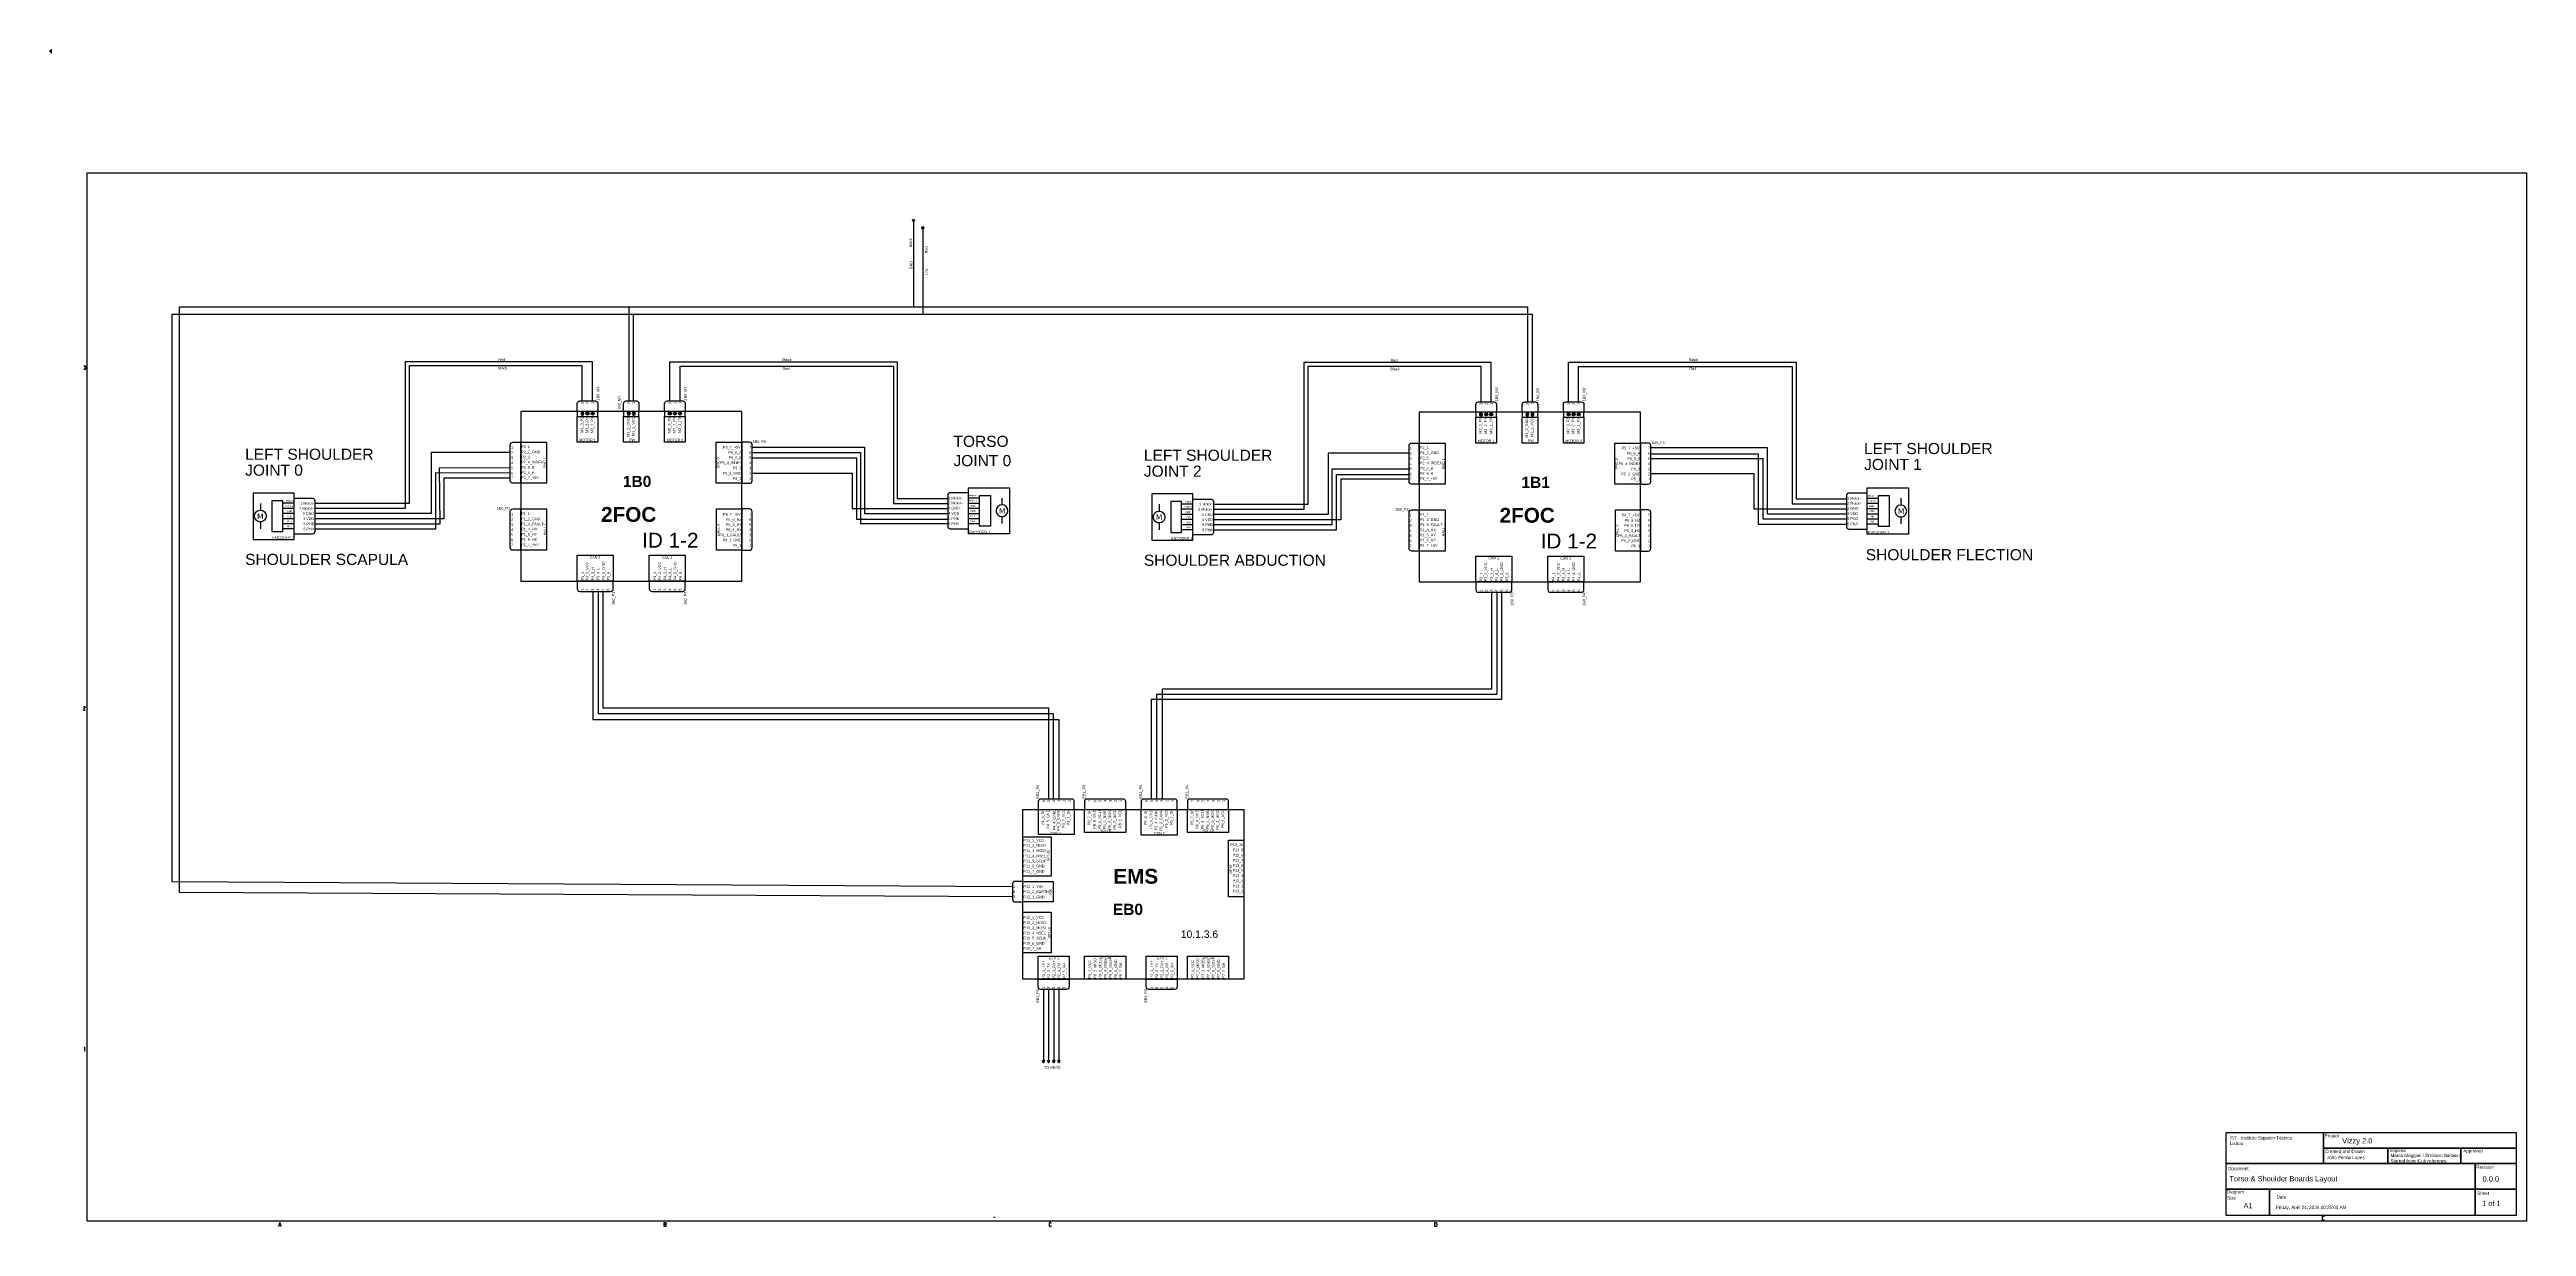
# Model space of a CAD drawing. Header units: millimetres. Extents: x -0.1 to 14.7, y 0.1 to 7.1.
import ezdxf

# ---------------------------------------------------------------- set-up
doc = ezdxf.new("R2010")
doc.units = ezdxf.units.MM
doc.layers.add('PDF2_Geometry', color=7, linetype='Continuous', true_color=0x999900)
for name, color, linetype in [('PDF2_Text', 7, 'Continuous'), ('PDF_Geometry', 7, 'Continuous'), ('PDF_Text', 7, 'Continuous'), ('WIRES', 7, 'Continuous')]:
    doc.layers.add(name, color=color, linetype=linetype)
doc.styles.add('PDF ArialMT', font='arial.ttf')
doc.styles.add('PDF Helvetica Bold', font='arialbd.ttf')
doc.styles.add('PDF LucidaSans', font='arial.ttf')
doc.styles.add('PDF Verdana', font='verdana.ttf')

msp = doc.modelspace()

# ---------------------------------------------------------------- linework, layer by layer
at = {"layer": 'PDF2_Geometry', "color": 7, "lineweight": -3}
for points in [[(1.146, 4.189), (1.391, 4.189), (1.391, 4.465), (1.146, 4.465)], [(5.656, 4.221), (5.411, 4.221), (5.411, 4.497), (5.656, 4.497)], [(5.542, 4.267), (5.478, 4.267), (5.478, 4.451), (5.542, 4.451)], [(6.504, 4.184), (6.749, 4.184), (6.749, 4.46), (6.504, 4.46)], [(11.015, 4.22), (10.769, 4.22), (10.769, 4.496), (11.015, 4.496)], [(10.901, 4.266), (10.837, 4.266), (10.837, 4.45), (10.901, 4.45)], [(1.259, 4.235), (1.324, 4.235), (1.324, 4.419), (1.259, 4.419)], [(6.617, 4.23), (6.682, 4.23), (6.682, 4.414), (6.617, 4.414)]]:
    msp.add_lwpolyline(points, close=True, dxfattribs=at)
at = {"layer": 'PDF2_Geometry', "color": 3, "lineweight": -3}
for points in [[(1.499, 4.22), (1.391, 4.22), (1.391, 4.435), (1.499, 4.435, -0.415922), (1.514, 4.419), (1.514, 4.235, -0.415918)], [(5.303, 4.252), (5.411, 4.252), (5.411, 4.467), (5.303, 4.467, 0.415922), (5.288, 4.451), (5.288, 4.267, 0.415918)], [(10.662, 4.25), (10.769, 4.25), (10.769, 4.465), (10.662, 4.465, 0.415922), (10.646, 4.45), (10.646, 4.266, 0.415918)], [(6.857, 4.215), (6.749, 4.215), (6.749, 4.429), (6.857, 4.429, -0.415922), (6.872, 4.414), (6.872, 4.23, -0.415918)]]:
    msp.add_lwpolyline(points, format="xyb", close=True, dxfattribs=at)
at = {"layer": 'PDF2_Geometry', "color": 7, "lineweight": -3}
for points in [[(5.411, 4.436), (5.478, 4.436)], [(5.611, 4.435), (5.611, 4.393)], [(10.769, 4.434), (10.837, 4.434)], [(10.97, 4.434), (10.97, 4.391)], [(1.19, 4.403), (1.19, 4.361)], [(1.19, 4.294), (1.19, 4.252)], [(1.391, 4.404), (1.324, 4.404)], [(1.391, 4.373), (1.324, 4.373)], [(1.391, 4.343), (1.324, 4.343)], [(1.391, 4.312), (1.324, 4.312)], [(5.411, 4.405), (5.478, 4.405)], [(5.411, 4.375), (5.478, 4.375)], [(5.411, 4.344), (5.478, 4.344)], [(5.411, 4.313), (5.478, 4.313)], [(5.411, 4.283), (5.478, 4.283)], [(5.611, 4.326), (5.611, 4.284)], [(6.548, 4.398), (6.548, 4.356)], [(6.548, 4.288), (6.548, 4.246)], [(6.749, 4.399), (6.682, 4.399)], [(6.749, 4.368), (6.682, 4.368)], [(6.749, 4.337), (6.682, 4.337)], [(6.749, 4.307), (6.682, 4.307)], [(10.769, 4.404), (10.837, 4.404)], [(10.769, 4.373), (10.837, 4.373)], [(10.769, 4.342), (10.837, 4.342)], [(10.769, 4.312), (10.837, 4.312)], [(10.97, 4.324), (10.97, 4.282)], [(1.391, 4.281), (1.324, 4.281)], [(1.391, 4.251), (1.324, 4.251)], [(6.749, 4.276), (6.682, 4.276)], [(6.749, 4.245), (6.682, 4.245)], [(10.769, 4.281), (10.837, 4.281)]]:
    msp.add_lwpolyline(points, dxfattribs=at)
for points in [[(1.19, 4.293, -0.414513), (1.155, 4.328, -0.413694), (1.19, 4.363, -0.41369), (1.225, 4.328, -0.414509)], [(5.611, 4.325, 0.414513), (5.646, 4.36, 0.413694), (5.611, 4.395, 0.41369), (5.576, 4.36, 0.414509)], [(6.548, 4.287, -0.414513), (6.513, 4.322, -0.413694), (6.548, 4.357, -0.41369), (6.583, 4.322, -0.414509)], [(10.97, 4.323, 0.414513), (11.005, 4.358, 0.413694), (10.97, 4.393, 0.41369), (10.935, 4.358, 0.414509)]]:
    msp.add_lwpolyline(points, format="xyb", close=True, dxfattribs=at)
at = {"layer": 'PDF_Geometry', "color": 8, "lineweight": -3, "true_color": 0x808080}
for points in [[(-0.056, 7.086), (-0.056, 7.109), (-0.067, 7.097), (-0.056, 7.097)], [(0.137, 5.22), (0.141, 5.224), (0.145, 5.224), (0.149, 5.22), (0.149, 5.217), (0.143, 5.213), (0.149, 5.209), (0.149, 5.205), (0.145, 5.201), (0.141, 5.201), (0.137, 5.205)], [(0.135, 3.189), (0.139, 3.193), (0.142, 3.193), (0.146, 3.189), (0.146, 3.186), (0.139, 3.18), (0.137, 3.178), (0.135, 3.174), (0.135, 3.17), (0.146, 3.17)], [(0.143, 1.139), (0.143, 1.162), (0.139, 1.157)], [(5.562, 0.148), (5.57, 0.148)], [(13.496, 0.131), (13.484, 0.131), (13.484, 0.154), (13.496, 0.154)], [(1.299, 0.093), (1.305, 0.116), (1.311, 0.093)], [(1.301, 0.101), (1.309, 0.101)], [(3.606, 0.105), (3.61, 0.101), (3.61, 0.097), (3.606, 0.093), (3.598, 0.093), (3.598, 0.116), (3.606, 0.116), (3.61, 0.112), (3.61, 0.109), (3.606, 0.105), (3.598, 0.105)], [(5.904, 0.11), (5.904, 0.112), (5.901, 0.116), (5.897, 0.116), (5.893, 0.112), (5.893, 0.097), (5.897, 0.093), (5.901, 0.093), (5.904, 0.097), (5.904, 0.099)]]:
    msp.add_lwpolyline(points, dxfattribs=at)
for points in [[(0.158, 0.124), (0.158, 6.374), (14.7, 6.374), (14.7, 0.124)], [(12.907, 0.468), (13.489, 0.468), (13.489, 0.652), (12.907, 0.652)], [(13.489, 0.56), (14.64, 0.56), (14.64, 0.652), (13.489, 0.652)], [(12.907, 0.315), (14.394, 0.315), (14.394, 0.468), (12.907, 0.468)], [(13.489, 0.468), (13.873, 0.468), (13.873, 0.56), (13.489, 0.56)], [(13.873, 0.468), (14.308, 0.468), (14.308, 0.56), (13.873, 0.56)], [(14.308, 0.468), (14.64, 0.468), (14.64, 0.56), (14.308, 0.56)], [(14.394, 0.315), (14.64, 0.315), (14.64, 0.468), (14.394, 0.468)], [(12.907, 0.161), (13.167, 0.161), (13.167, 0.315), (12.907, 0.315)], [(13.167, 0.161), (14.394, 0.161), (14.394, 0.315), (13.167, 0.315)], [(14.394, 0.161), (14.64, 0.161), (14.64, 0.315), (14.394, 0.315)], [(8.192, 0.093), (8.192, 0.116), (8.198, 0.116), (8.202, 0.114), (8.204, 0.11), (8.204, 0.099), (8.202, 0.095), (8.198, 0.093)]]:
    msp.add_lwpolyline(points, close=True, dxfattribs=at)
at = {"layer": 'PDF_Geometry', "color": 6, "lineweight": -3}
for points in [[(5.076, 6.089), (5.083, 6.097), (5.083, 5.76), (5.083, 5.576)], [(5.091, 6.089), (5.083, 6.097), (5.076, 6.089)], [(5.091, 6.085), (5.083, 6.093), (5.076, 6.085)], [(5.131, 6.046), (5.139, 6.054), (5.139, 5.716), (5.139, 5.532)], [(5.147, 6.046), (5.139, 6.053), (5.131, 6.046)], [(5.147, 6.041), (5.139, 6.049), (5.131, 6.041)]]:
    msp.add_lwpolyline(points, dxfattribs=at)
at = {"layer": 'PDF_Geometry', "lineweight": -3}
for points in [[(4.061, 4.952), (2.742, 4.952), (2.742, 3.94), (4.061, 3.94)], [(3.202, 4.952), (3.079, 4.952), (3.079, 4.922), (3.202, 4.922)], [(3.079, 4.768), (3.079, 4.922), (3.202, 4.922), (3.202, 4.768)], [(3.447, 4.952), (3.355, 4.952), (3.355, 4.922), (3.447, 4.922)], [(3.355, 4.768), (3.355, 4.922), (3.447, 4.922), (3.447, 4.768)], [(3.723, 4.952), (3.6, 4.952), (3.6, 4.922), (3.723, 4.922)], [(3.6, 4.768), (3.6, 4.922), (3.723, 4.922), (3.723, 4.768)], [(9.418, 4.947), (8.099, 4.947), (8.099, 3.935), (9.418, 3.935)], [(8.559, 4.947), (8.436, 4.947), (8.436, 4.917), (8.559, 4.917)], [(8.436, 4.763), (8.436, 4.917), (8.559, 4.917), (8.559, 4.763)], [(8.805, 4.947), (8.713, 4.947), (8.713, 4.917), (8.805, 4.917)], [(8.713, 4.763), (8.713, 4.917), (8.805, 4.917), (8.805, 4.763)], [(9.081, 4.947), (8.958, 4.947), (8.958, 4.917), (9.081, 4.917)], [(8.958, 4.763), (8.958, 4.917), (9.081, 4.917), (9.081, 4.763)], [(2.895, 4.523), (2.742, 4.523), (2.742, 4.768), (2.895, 4.768)], [(3.907, 4.768), (4.061, 4.768), (4.061, 4.523), (3.907, 4.523)], [(8.253, 4.518), (8.099, 4.518), (8.099, 4.763), (8.253, 4.763)], [(9.265, 4.763), (9.418, 4.763), (9.418, 4.518), (9.265, 4.518)], [(2.895, 4.124), (2.742, 4.124), (2.742, 4.37), (2.895, 4.37)], [(3.91, 4.37), (4.061, 4.37), (4.061, 4.124), (3.91, 4.124)], [(8.253, 4.119), (8.099, 4.119), (8.099, 4.365), (8.253, 4.365)], [(9.268, 4.365), (9.418, 4.365), (9.418, 4.119), (9.268, 4.119)], [(3.294, 4.094), (3.294, 3.94), (3.079, 3.94), (3.079, 4.094)], [(3.723, 4.094), (3.723, 3.94), (3.508, 3.94), (3.508, 4.094)], [(8.651, 4.089), (8.651, 3.935), (8.436, 3.935), (8.436, 4.089)], [(9.081, 4.089), (9.081, 3.935), (8.866, 3.935), (8.866, 4.089)], [(7.054, 1.567), (5.735, 1.567), (5.735, 2.579), (7.054, 2.579)], [(5.828, 2.429), (5.828, 2.579), (6.042, 2.579), (6.042, 2.429)], [(6.103, 2.442), (6.103, 2.579), (6.349, 2.579), (6.349, 2.442)], [(6.441, 2.426), (6.441, 2.579), (6.655, 2.579), (6.655, 2.426)], [(6.717, 2.442), (6.717, 2.579), (6.962, 2.579), (6.962, 2.442)], [(5.904, 2.181), (5.735, 2.181), (5.735, 2.416), (5.904, 2.416)], [(6.962, 2.396), (7.054, 2.396), (7.054, 2.058), (6.962, 2.058)], [(5.916, 2.028), (5.735, 2.028), (5.735, 2.15), (5.916, 2.15)], [(5.905, 1.725), (5.735, 1.725), (5.735, 1.966), (5.905, 1.966)], [(6.011, 1.705), (6.011, 1.567), (5.827, 1.567), (5.827, 1.705)], [(6.349, 1.705), (6.349, 1.567), (6.103, 1.567), (6.103, 1.705)], [(6.655, 1.705), (6.655, 1.567), (6.471, 1.567), (6.471, 1.705)], [(6.962, 1.705), (6.962, 1.567), (6.717, 1.567), (6.717, 1.705)]]:
    msp.add_lwpolyline(points, close=True, dxfattribs=at)
at = {"layer": 'PDF_Geometry', "color": 110, "lineweight": -3, "true_color": 0x00ff64}
for points in [[(3.202, 4.998), (3.202, 4.952), (3.079, 4.952), (3.079, 4.998, -0.414014), (3.094, 5.014), (3.186, 5.014, -0.414012)], [(3.447, 4.998), (3.447, 4.952), (3.355, 4.952), (3.355, 4.998, -0.415902), (3.37, 5.014), (3.432, 5.014, -0.415905)], [(3.723, 4.998), (3.723, 4.952), (3.6, 4.952), (3.6, 4.998, -0.414011), (3.616, 5.014), (3.708, 5.014, -0.414016)], [(8.559, 4.993), (8.559, 4.947), (8.436, 4.947), (8.436, 4.993, -0.414014), (8.452, 5.009), (8.544, 5.009, -0.414012)], [(8.805, 4.993), (8.805, 4.947), (8.713, 4.947), (8.713, 4.993, -0.415902), (8.728, 5.009), (8.789, 5.009, -0.415905)], [(9.081, 4.993), (9.081, 4.947), (8.958, 4.947), (8.958, 4.993, -0.414011), (8.973, 5.009), (9.065, 5.009, -0.414016)], [(2.696, 4.768), (2.742, 4.768), (2.742, 4.523), (2.696, 4.523, -0.415902), (2.68, 4.538), (2.68, 4.753, -0.415912)], [(4.106, 4.768), (4.061, 4.768), (4.061, 4.523), (4.106, 4.523, 0.415897), (4.122, 4.538), (4.122, 4.753, 0.415908)], [(8.053, 4.763), (8.099, 4.763), (8.099, 4.518), (8.053, 4.518, -0.415902), (8.038, 4.533), (8.038, 4.748, -0.415912)], [(9.464, 4.763), (9.418, 4.763), (9.418, 4.518), (9.464, 4.518, 0.415897), (9.479, 4.533), (9.479, 4.748, 0.415908)], [(2.696, 4.37), (2.742, 4.37), (2.742, 4.124), (2.696, 4.124, -0.414017), (2.68, 4.14), (2.68, 4.354, -0.414021)], [(4.106, 4.37), (4.061, 4.37), (4.061, 4.124), (4.106, 4.124, 0.414012), (4.122, 4.14), (4.122, 4.354, 0.414016)], [(8.053, 4.365), (8.099, 4.365), (8.099, 4.119), (8.053, 4.119, -0.414017), (8.038, 4.135), (8.038, 4.349, -0.414021)], [(9.464, 4.365), (9.418, 4.365), (9.418, 4.119), (9.464, 4.119, 0.414012), (9.479, 4.135), (9.479, 4.349, 0.414016)], [(3.294, 3.894), (3.294, 3.94), (3.079, 3.94), (3.079, 3.894, 0.414024), (3.094, 3.879), (3.278, 3.879, 0.415913)], [(3.723, 3.894), (3.723, 3.94), (3.508, 3.94), (3.508, 3.894, 0.415913), (3.524, 3.879), (3.708, 3.879, 0.414027)], [(8.651, 3.889), (8.651, 3.935), (8.436, 3.935), (8.436, 3.889, 0.414024), (8.452, 3.874), (8.636, 3.874, 0.415913)], [(9.081, 3.889), (9.081, 3.935), (8.866, 3.935), (8.866, 3.889, 0.415913), (8.881, 3.874), (9.065, 3.874, 0.414027)], [(5.827, 2.626), (5.827, 2.579), (6.042, 2.579), (6.042, 2.626, 0.414022), (6.027, 2.641), (5.843, 2.641, 0.41591)], [(6.103, 2.626), (6.103, 2.579), (6.349, 2.579), (6.349, 2.626, 0.414022), (6.333, 2.641), (6.119, 2.641, 0.414022)], [(6.717, 2.626), (6.717, 2.579), (6.962, 2.579), (6.962, 2.626, 0.415915), (6.947, 2.641), (6.732, 2.641, 0.415915)], [(5.689, 2.028), (5.735, 2.028), (5.735, 2.15), (5.689, 2.15, 0.41591), (5.674, 2.135), (5.674, 2.043, 0.415907)], [(5.827, 1.521), (5.827, 1.567), (6.011, 1.567), (6.011, 1.521, -0.414019), (5.996, 1.506), (5.843, 1.506, -0.415909)]]:
    msp.add_lwpolyline(points, format="xyb", close=True, dxfattribs=at)
at = {"layer": 'PDF_Geometry', "lineweight": -3}
for points in [[(3.11, 4.948, 0.414779), (3.101, 4.939, 0.414779), (3.11, 4.929)], [(3.416, 4.948, 0.414779), (3.407, 4.939, 0.414779), (3.416, 4.929)], [(8.467, 4.943, 0.414779), (8.458, 4.934, 0.414779), (8.467, 4.924)], [(8.774, 4.943, 0.414779), (8.765, 4.934, 0.414779), (8.774, 4.924)]]:
    msp.add_lwpolyline(points, format="xyb", dxfattribs=at)
for points in [[(3.116, 4.933), (3.104, 4.945)], [(3.116, 4.945), (3.104, 4.933)], [(3.146, 4.933), (3.134, 4.945)], [(3.146, 4.945), (3.134, 4.933)], [(3.177, 4.933), (3.165, 4.945)], [(3.177, 4.945), (3.165, 4.933)], [(3.392, 4.933), (3.38, 4.945)], [(3.392, 4.945), (3.38, 4.933)], [(3.423, 4.933), (3.41, 4.945)], [(3.423, 4.945), (3.41, 4.933)], [(3.637, 4.933), (3.625, 4.945)], [(3.637, 4.945), (3.625, 4.933)], [(3.668, 4.933), (3.656, 4.945)], [(3.668, 4.945), (3.656, 4.933)], [(3.699, 4.933), (3.686, 4.945)], [(3.699, 4.945), (3.686, 4.933)], [(8.473, 4.928), (8.461, 4.94)], [(8.473, 4.94), (8.461, 4.928)], [(8.504, 4.928), (8.492, 4.94)], [(8.504, 4.94), (8.492, 4.928)], [(8.535, 4.928), (8.522, 4.94)], [(8.535, 4.94), (8.522, 4.928)], [(8.749, 4.928), (8.737, 4.94)], [(8.749, 4.94), (8.737, 4.928)], [(8.78, 4.928), (8.768, 4.94)], [(8.78, 4.94), (8.768, 4.928)], [(8.995, 4.928), (8.982, 4.94)], [(8.995, 4.94), (8.982, 4.928)], [(9.025, 4.928), (9.013, 4.94)], [(9.025, 4.94), (9.013, 4.928)], [(9.056, 4.928), (9.044, 4.94)], [(9.056, 4.94), (9.044, 4.928)]]:
    msp.add_lwpolyline(points, dxfattribs=at)
at = {"layer": 'PDF_Geometry', "color": 110, "lineweight": -3, "true_color": 0x00ff64}
for points in [[(2.68, 4.278), (2.68, 4.278)], [(8.038, 4.273), (8.038, 4.273)], [(5.859, 1.506), (5.859, 1.077), (5.866, 1.085)], [(5.889, 1.506), (5.889, 1.077), (5.897, 1.085)], [(5.92, 1.506), (5.92, 1.077), (5.928, 1.085)], [(5.951, 1.506), (5.951, 1.077), (5.958, 1.085)], [(5.859, 1.077), (5.851, 1.085)], [(5.851, 1.077), (5.859, 1.069), (5.866, 1.077)], [(5.889, 1.077), (5.882, 1.085)], [(5.882, 1.077), (5.889, 1.069), (5.897, 1.077)], [(5.92, 1.077), (5.912, 1.085)], [(5.912, 1.077), (5.92, 1.069), (5.928, 1.077)], [(5.951, 1.077), (5.943, 1.085)], [(5.943, 1.077), (5.951, 1.069), (5.958, 1.077)]]:
    msp.add_lwpolyline(points, dxfattribs=at)
at = {"layer": 'PDF_Geometry', "color": 3, "lineweight": -3}
msp.add_lwpolyline([(6.441, 2.626), (6.441, 2.579), (6.655, 2.579), (6.655, 2.626, 0.415911), (6.64, 2.641), (6.456, 2.641, 0.414022)], format="xyb", close=True, dxfattribs=at)
at = {"layer": 'PDF_Geometry', "color": 150, "lineweight": -3, "true_color": 0x0064ff}
msp.add_lwpolyline([(6.471, 1.521), (6.471, 1.567), (6.655, 1.567), (6.655, 1.521, -0.41591), (6.64, 1.506), (6.487, 1.506, -0.414021)], format="xyb", close=True, dxfattribs=at)
at = {"layer": 'PDF_Geometry', "lineweight": -3}
for centre, radius in [((3.14, 4.939), 0.00907), ((3.171, 4.939), 0.00907), ((3.631, 4.939), 0.00916), ((3.662, 4.939), 0.00907), ((3.692, 4.939), 0.00907), ((8.498, 4.934), 0.00907), ((8.528, 4.934), 0.00907), ((8.989, 4.934), 0.00916), ((9.019, 4.934), 0.00907), ((9.05, 4.934), 0.00907)]:
    msp.add_circle(centre, radius, dxfattribs=at)
for centre in [(3.386, 4.939), (8.743, 4.934)]:
    msp.add_arc(centre, 0.00916, 269.9447, 90.0553, dxfattribs=at)
for points in [[(3.119, 4.939), (3.119, 4.944), (3.115, 4.948), (3.11, 4.948)], [(3.11, 4.929), (3.115, 4.929), (3.119, 4.933), (3.119, 4.939)], [(3.386, 4.948), (3.381, 4.948), (3.376, 4.944), (3.376, 4.939)], [(3.376, 4.939), (3.376, 4.933), (3.381, 4.929), (3.386, 4.929)], [(3.426, 4.939), (3.426, 4.944), (3.421, 4.948), (3.416, 4.948)], [(3.416, 4.929), (3.421, 4.929), (3.426, 4.933), (3.426, 4.939)], [(8.476, 4.934), (8.476, 4.939), (8.472, 4.943), (8.467, 4.943)], [(8.467, 4.924), (8.472, 4.924), (8.476, 4.928), (8.476, 4.934)], [(8.743, 4.943), (8.738, 4.943), (8.734, 4.939), (8.734, 4.934)], [(8.734, 4.934), (8.734, 4.928), (8.738, 4.924), (8.743, 4.924)], [(8.783, 4.934), (8.783, 4.939), (8.779, 4.943), (8.774, 4.943)], [(8.774, 4.924), (8.779, 4.924), (8.783, 4.928), (8.783, 4.934)]]:
    msp.add_open_spline(points, degree=3, dxfattribs=at)
at = {"layer": 'WIRES', "color": 3}
for p, q in [((3.388, 5.015), (3.388, 5.576)), ((3.415, 5.014), (3.415, 5.532))]:
    msp.add_line(p, q, dxfattribs=at)
for points in [[(5.674, 2.117), (0.663, 2.148), (0.663, 5.532), (3.262, 5.532), (3.262, 5.532), (3.262, 5.532), (3.262, 5.532), (8.772, 5.532), (8.772, 5.009)], [(5.674, 2.059), (0.708, 2.083), (0.708, 5.576), (3.305, 5.576), (3.305, 5.576), (3.305, 5.576), (3.305, 5.576), (8.744, 5.576), (8.744, 5.01)], [(3.109, 5.014), (3.109, 5.224), (2.076, 5.224), (2.076, 4.402), (1.515, 4.402)], [(3.17, 5.014), (3.17, 5.248), (2.053, 5.248), (2.053, 4.372), (1.516, 4.372)], [(3.63, 5.014), (3.63, 5.248), (4.987, 5.248), (4.987, 4.432), (5.289, 4.432)], [(3.692, 5.014), (3.692, 5.222), (4.964, 5.222), (4.964, 4.402), (5.287, 4.402)], [(8.467, 5.008), (8.467, 5.219), (7.434, 5.219), (7.434, 4.397), (6.873, 4.397)], [(8.528, 5.008), (8.528, 5.243), (7.411, 5.243), (7.411, 4.367), (6.874, 4.367)], [(8.988, 5.009), (8.988, 5.246), (10.346, 5.246), (10.346, 4.431), (10.647, 4.431)], [(9.049, 5.009), (9.049, 5.22), (10.322, 5.22), (10.322, 4.4), (10.646, 4.4)], [(4.122, 4.738), (4.792, 4.738), (4.792, 4.343), (5.287, 4.343)], [(9.48, 4.736), (10.173, 4.736), (10.173, 4.341), (10.645, 4.341)], [(2.681, 4.584), (2.234, 4.585), (2.234, 4.25), (1.515, 4.25)], [(2.68, 4.707), (2.209, 4.707), (2.209, 4.344), (1.516, 4.344)], [(2.68, 4.615), (2.256, 4.614), (2.259, 4.28), (1.516, 4.28)], [(4.122, 4.706), (4.767, 4.706), (4.767, 4.283), (5.286, 4.283)], [(4.122, 4.675), (4.743, 4.675), (4.743, 4.31), (5.286, 4.31)], [(4.122, 4.583), (4.718, 4.583), (4.718, 4.373), (5.285, 4.373)], [(6.872, 4.277), (7.58, 4.277), (7.58, 4.609), (8.036, 4.609)], [(8.039, 4.702), (7.555, 4.702), (7.555, 4.338), (6.874, 4.338)], [(9.479, 4.699), (10.12, 4.699), (10.12, 4.279), (10.645, 4.279)], [(9.479, 4.671), (10.147, 4.671), (10.147, 4.311), (10.647, 4.311)], [(9.48, 4.581), (10.094, 4.581), (10.094, 4.371), (10.644, 4.371)], [(2.68, 4.553), (2.284, 4.553), (2.284, 4.312), (1.514, 4.312)], [(6.872, 4.245), (7.605, 4.245), (7.605, 4.575), (8.038, 4.575)], [(8.039, 4.548), (7.631, 4.548), (7.631, 4.306), (6.872, 4.306)], [(3.172, 3.879), (3.172, 3.116), (5.951, 3.116), (5.951, 2.643)], [(3.203, 3.879), (3.203, 3.151), (5.917, 3.151), (5.917, 2.64)], [(3.232, 3.879), (3.232, 3.185), (5.888, 3.185), (5.888, 2.641)], [(8.59, 3.874), (8.59, 3.234), (6.501, 3.234), (6.501, 2.641)], [(8.561, 3.874), (8.561, 3.264), (6.532, 3.264), (6.532, 2.641)], [(8.529, 3.874), (8.529, 3.296), (6.566, 3.296), (6.566, 2.641)]]:
    msp.add_lwpolyline(points, dxfattribs=at)

# ---------------------------------------------------------------- texts
at = {"layer": 'PDF2_Text', "color": 3, "char_height": 0.0159, "style": 'PDF LucidaSans'}
for s, insert, attachment_point in [('1 Motor-', (5.291, 4.436), 4), ('1 Motor-', (10.65, 4.434), 4), ('2 Motor+', (1.51, 4.373), 6), ('1 Motor-', (1.51, 4.404), 6), ('3 GND', (1.51, 4.343), 6), ('4 VDD', (1.51, 4.312), 6), ('5 PHB', (1.51, 4.281), 6), ('2 Motor+', (5.291, 4.405), 4), ('3 GND', (5.291, 4.375), 4), ('4 VDD', (5.291, 4.344), 4), ('5 PHB', (5.291, 4.313), 4), ('6 PHA', (5.291, 4.283), 4), ('2 Motor+', (6.869, 4.368), 6), ('1 Motor-', (6.869, 4.399), 6), ('3 GND', (6.869, 4.337), 6), ('4 VDD', (6.869, 4.307), 6), ('5 PHB', (6.869, 4.276), 6), ('4 VDD', (10.65, 4.342), 4), ('2 Motor+', (10.65, 4.404), 4), ('3 GND', (10.65, 4.373), 4), ('5 PHB', (10.65, 4.312), 4), ('6 PHA', (10.65, 4.281), 4), ('6 PHA', (1.51, 4.251), 6), ('6 PHA', (6.869, 4.245), 6)]:
    msp.add_mtext(s, dxfattribs=dict(at, insert=insert, attachment_point=attachment_point))
at = {"layer": 'PDF2_Text'}
for s, insert, char_height, attachment_point, style in [('Motor-', (5.414, 4.45), 0.0103, 4, 'PDF Verdana'), ('Motor-', (10.773, 4.449), 0.0103, 4, 'PDF Verdana'), ('M', (1.209, 4.326), 0.0329, 6, 'PDF Verdana'), ('Motor+', (1.387, 4.388), 0.0103, 6, 'PDF Verdana'), ('Motor-', (1.388, 4.418), 0.0103, 6, 'PDF Verdana'), ('VDD', (1.38, 4.326), 0.0103, 6, 'PDF Verdana'), ('GND', (1.38, 4.357), 0.0103, 6, 'PDF Verdana'), ('PHB', (1.378, 4.296), 0.0103, 6, 'PDF Verdana'), ('Motor+', (5.415, 4.42), 0.0103, 4, 'PDF Verdana'), ('GND', (5.422, 4.389), 0.0103, 4, 'PDF Verdana'), ('VDD', (5.422, 4.358), 0.0103, 4, 'PDF Verdana'), ('PHB', (5.423, 4.328), 0.0103, 4, 'PDF Verdana'), ('PHA', (5.423, 4.297), 0.0103, 4, 'PDF Verdana'), ('M', (5.593, 4.358), 0.0329, 4, 'PDF Verdana'), ('M', (6.567, 4.321), 0.0329, 6, 'PDF Verdana'), ('Motor+', (6.745, 4.383), 0.0103, 6, 'PDF Verdana'), ('Motor-', (6.746, 4.413), 0.0103, 6, 'PDF Verdana'), ('GND', (6.738, 4.352), 0.0103, 6, 'PDF Verdana'), ('VDD', (6.738, 4.321), 0.0103, 6, 'PDF Verdana'), ('PHB', (6.737, 4.29), 0.0103, 6, 'PDF Verdana'), ('Motor+', (10.774, 4.418), 0.0103, 4, 'PDF Verdana'), ('GND', (10.78, 4.387), 0.0103, 4, 'PDF Verdana'), ('VDD', (10.781, 4.357), 0.0103, 4, 'PDF Verdana'), ('PHB', (10.782, 4.326), 0.0103, 4, 'PDF Verdana'), ('PHA', (10.782, 4.295), 0.0103, 4, 'PDF Verdana'), ('M', (10.952, 4.357), 0.0329, 4, 'PDF Verdana'), ('ENCODER 1', (1.388, 4.2), 0.0155, 6, 'PDF LucidaSans'), ('PHA', (1.378, 4.265), 0.0103, 6, 'PDF Verdana'), ('ENCODER 1', (5.414, 4.232), 0.0155, 4, 'PDF LucidaSans'), ('ENCODER 1', (6.746, 4.195), 0.0155, 6, 'PDF LucidaSans'), ('PHA', (6.737, 4.26), 0.0103, 6, 'PDF Verdana'), ('ENCODER 1', (10.773, 4.23), 0.0155, 4, 'PDF LucidaSans')]:
    msp.add_mtext(s, dxfattribs=dict(at, insert=insert, char_height=char_height, attachment_point=attachment_point, style=style))
at = {"layer": 'PDF_Text', "color": 6, "char_height": 0.0159, "attachment_point": 4, "rotation": 90, "style": 'PDF LucidaSans'}
for s, insert in [('Black', (5.066, 5.93)), ('Red', (5.16, 5.894)), ('GND', (5.069, 5.799)), ('12V', (5.163, 5.762))]:
    msp.add_mtext(s, dxfattribs=dict(at, insert=insert))
at = {"layer": 'PDF_Text', "color": 3, "char_height": 0.0159, "attachment_point": 4, "style": 'PDF LucidaSans'}
for s, insert in [('Black', (2.607, 5.21)), ('Red', (2.608, 5.261)), ('Black', (4.302, 5.26)), ('Red', (4.304, 5.207)), ('Black', (7.927, 5.205)), ('Red', (7.928, 5.256)), ('Black', (9.708, 5.26)), ('Red', (9.71, 5.207))]:
    msp.add_mtext(s, dxfattribs=dict(at, insert=insert))
at = {"layer": 'PDF_Text', "color": 110, "true_color": 0x00ff64, "char_height": 0.0159, "attachment_point": 4, "rotation": 90, "style": 'PDF LucidaSans'}
for s, insert in [('1B0_M3', (3.205, 5.017)), ('1B0_M1', (3.333, 4.961)), ('1B0_M2', (3.726, 5.017)), ('1B0_M3', (8.562, 5.012)), ('1B0_M1', (8.808, 5.012)), ('1B0_M2', (9.084, 5.012)), ('3', (3.11, 4.996)), ('2', (3.14, 4.996)), ('1', (3.171, 4.996)), ('2', (3.386, 4.996)), ('1', (3.416, 4.996)), ('3', (3.631, 4.996)), ('2', (3.662, 4.996)), ('1', (3.692, 4.996)), ('3', (8.467, 4.991)), ('2', (8.498, 4.991)), ('1', (8.529, 4.991)), ('2', (8.743, 4.991)), ('1', (8.774, 4.991)), ('3', (8.989, 4.991)), ('2', (9.019, 4.991)), ('1', (9.05, 4.991)), ('1', (3.11, 3.883)), ('2', (3.14, 3.883)), ('3', (3.171, 3.883)), ('4', (3.202, 3.883)), ('5', (3.232, 3.883)), ('6', (3.263, 3.883)), ('1B0_P3', (3.297, 3.798)), ('1', (3.539, 3.883)), ('2', (3.57, 3.883)), ('3', (3.601, 3.883)), ('4', (3.631, 3.883)), ('5', (3.662, 3.883)), ('6', (3.692, 3.883)), ('1B0_P4', (3.726, 3.798)), ('1', (8.467, 3.878)), ('2', (8.498, 3.878)), ('3', (8.529, 3.878)), ('4', (8.559, 3.878)), ('5', (8.59, 3.878)), ('6', (8.621, 3.878)), ('1B0_P3', (8.654, 3.793)), ('1', (8.897, 3.878)), ('2', (8.927, 3.878)), ('3', (8.958, 3.878)), ('4', (8.989, 3.878)), ('5', (9.019, 3.878)), ('6', (9.05, 3.878)), ('1B0_P4', (9.084, 3.793)), ('EB1_P4', (5.826, 2.644)), ('EB1_P8', (6.102, 2.644)), ('EB1_P6', (6.716, 2.644)), ('6', (5.859, 2.624)), ('5', (5.889, 2.624)), ('4', (5.92, 2.624)), ('3', (5.951, 2.624)), ('2', (5.981, 2.624)), ('1', (6.012, 2.624)), ('7', (6.134, 2.624)), ('6', (6.166, 2.624)), ('5', (6.196, 2.624)), ('4', (6.226, 2.624)), ('3', (6.258, 2.624)), ('2', (6.288, 2.624)), ('1', (6.319, 2.624)), ('7', (6.748, 2.624)), ('6', (6.779, 2.624)), ('5', (6.809, 2.624)), ('4', (6.84, 2.624)), ('3', (6.871, 2.624)), ('2', (6.901, 2.624)), ('1', (6.932, 2.624)), ('EB1_P2', (5.826, 1.427)), ('1', (5.859, 1.51)), ('2', (5.889, 1.51)), ('3', (5.92, 1.51)), ('4', (5.95, 1.51)), ('5', (5.981, 1.51))]:
    msp.add_mtext(s, dxfattribs=dict(at, insert=insert))
at = {"layer": 'PDF_Text', "attachment_point": 4, "rotation": 90, "style": 'PDF LucidaSans'}
for s, insert, char_height in [('M3_3_PZ', (3.109, 4.824), 0.0159), ('M3_2_PY', (3.139, 4.823), 0.0159), ('M3_1_PX', (3.17, 4.823), 0.0159), ('M1_2_GND', (3.385, 4.8), 0.0159), ('M1_1_VCC', (3.415, 4.804), 0.0159), ('M2_3_PZ', (3.63, 4.824), 0.0159), ('M2_2_PY', (3.661, 4.823), 0.0159), ('M2_1_PX', (3.691, 4.823), 0.0159), ('M3_3_PZ', (8.466, 4.819), 0.0159), ('M3_2_PY', (8.497, 4.818), 0.0159), ('M3_1_PX', (8.528, 4.818), 0.0159), ('M1_2_GND', (8.742, 4.795), 0.0159), ('M1_1_VCC', (8.773, 4.799), 0.0159), ('M2_3_PZ', (8.988, 4.819), 0.0159), ('M2_2_PY', (9.018, 4.818), 0.0159), ('M2_1_PX', (9.049, 4.818), 0.0159), ('ENC 1', (2.886, 4.614), 0.0155), ('ENC 0', (3.918, 4.614), 0.0155), ('ENC 1', (8.243, 4.609), 0.0155), ('ENC 0', (9.275, 4.609), 0.0155), ('HALL 1', (2.886, 4.213), 0.0155), ('HALL 0', (3.921, 4.21), 0.0155), ('HALL 1', (8.243, 4.208), 0.0155), ('HALL 0', (9.278, 4.205), 0.0155), ('P3_1', (3.113, 3.944), 0.0159), ('P3_2_VCC', (3.14, 3.944), 0.0159), ('P3_3_H', (3.174, 3.944), 0.0159), ('P3_4_L', (3.205, 3.944), 0.0159), ('P3_5_GND', (3.236, 3.944), 0.0159), ('P3_6', (3.266, 3.944), 0.0159), ('P4_1', (3.542, 3.944), 0.0159), ('P4_2_VCC', (3.573, 3.944), 0.0159), ('P4_3_H', (3.604, 3.944), 0.0159), ('P4_4_L', (3.634, 3.944), 0.0159), ('P4_5_GND', (3.665, 3.944), 0.0159), ('P4_6', (3.696, 3.944), 0.0159), ('P3_1', (8.47, 3.939), 0.0159), ('P3_2_VCC', (8.498, 3.939), 0.0159), ('P3_3_H', (8.532, 3.939), 0.0159), ('P3_4_L', (8.562, 3.939), 0.0159), ('P3_5_GND', (8.593, 3.939), 0.0159), ('P3_6', (8.624, 3.939), 0.0159), ('P4_1', (8.9, 3.939), 0.0159), ('P4_2_VCC', (8.93, 3.939), 0.0159), ('P4_3_H', (8.961, 3.939), 0.0159), ('P4_4_L', (8.992, 3.939), 0.0159), ('P4_5_GND', (9.022, 3.939), 0.0159), ('P4_6', (9.053, 3.939), 0.0159), ('P4_6_SH', (5.857, 2.486), 0.0159), ('P4_5_GND', (5.888, 2.465), 0.0159), ('P4_4_CANL', (5.925, 2.455), 0.0159), ('P4_3_CANH', (5.949, 2.451), 0.0159), ('P4_2_VCC', (5.98, 2.469), 0.0159), ('P4_1_SH', (6.01, 2.486), 0.0159), ('P8_7_SH', (6.133, 2.486), 0.0159), ('P8_6_GND', (6.164, 2.465), 0.0159), ('P8_5_SCLK', (6.195, 2.46), 0.0159), ('P8_4_NSEL', (6.225, 2.462), 0.0159), ('P8_3_MOSI', (6.256, 2.459), 0.0159), ('P8_2_MISO', (6.286, 2.459), 0.0159), ('P8_1_VCC', (6.317, 2.469), 0.0159), ('P5_6_SH', (6.47, 2.486), 0.0159), ('P5_5_GND', (6.501, 2.465), 0.0159), ('P5_4_CANL', (6.532, 2.455), 0.0159), ('P5_3_CANH', (6.562, 2.451), 0.0159), ('P5_2_VCC', (6.593, 2.469), 0.0159), ('P5_1_SH', (6.624, 2.486), 0.0159), ('P6_7_SH', (6.746, 2.486), 0.0159), ('P6_6_GND', (6.777, 2.465), 0.0159), ('P6_5_SCLK', (6.808, 2.46), 0.0159), ('P6_4_NSEL', (6.839, 2.462), 0.0159), ('P6_3_MOSI', (6.869, 2.459), 0.0159), ('P6_2_MISO', (6.9, 2.459), 0.0159), ('P6_1_VCC', (6.93, 2.469), 0.0159), ('SPI 3C', (5.886, 2.271), 0.0155), ('GPIO', (6.975, 2.196), 0.0155), ('PW', (5.901, 2.071), 0.0155), ('SPI 1C', (5.893, 1.811), 0.0155), ('P2_1_TX+', (5.861, 1.571), 0.0159), ('P2_2_TX-', (5.892, 1.571), 0.0159), ('3_RX+', (5.923, 1.61), 0.0159), ('P2_4_RX-', (5.953, 1.571), 0.0159), ('5_SH', (5.984, 1.608), 0.0159), ('P9_1_VCC', (6.137, 1.571), 0.0159), ('P9_2_MISO', (6.168, 1.571), 0.0159), ('P9_3_MOSI', (6.199, 1.571), 0.0159), ('P9_4_NSEL', (6.229, 1.571), 0.0159), ('P9_5_SCLK', (6.26, 1.571), 0.0159), ('P9_6_GND', (6.291, 1.571), 0.0159), ('P9_7_SH', (6.321, 1.571), 0.0159), ('P3_1_TX+', (6.505, 1.571), 0.0159), ('P3_2_TX-', (6.536, 1.571), 0.0159), ('3_RX+', (6.567, 1.61), 0.0159), ('P3_4_RX-', (6.597, 1.571), 0.0159), ('5_SH', (6.628, 1.608), 0.0159), ('P7_1_VCC', (6.751, 1.571), 0.0159), ('P7_2_MISO', (6.781, 1.571), 0.0159), ('P7_3_MOSI', (6.812, 1.571), 0.0159), ('P7_4_NSEL', (6.843, 1.571), 0.0159), ('P7_5_SCLK', (6.873, 1.571), 0.0159), ('P7_6_GND', (6.904, 1.571), 0.0159), ('P7_7_SH', (6.935, 1.571), 0.0159), ('P2_', (5.923, 1.571), 0.0159), ('P2_', (5.984, 1.571), 0.0159), ('P3_', (6.567, 1.571), 0.0159), ('P3_', (6.628, 1.571), 0.0159)]:
    msp.add_mtext(s, dxfattribs=dict(at, insert=insert, char_height=char_height))
at = {"layer": 'PDF_Text', "color": 54, "true_color": 0x999900, "attachment_point": 4, "style": 'PDF LucidaSans'}
for s, insert, char_height in [('LEFT SHOULDER', (1.099, 4.696), 0.06625), ('TORSO', (5.322, 4.773), 0.0662), ('LEFT SHOULDER', (10.751, 4.73), 0.06625), ('JOINT 0', (1.099, 4.601), 0.0662), ('JOINT 0', (5.322, 4.658), 0.0662), ('JOINT 2', (6.457, 4.595), 0.0662), ('LEFT SHOULDER', (6.457, 4.69), 0.06625), ('JOINT 1', (10.751, 4.635), 0.0662), ('SHOULDER SCAPULA', (1.099, 4.069), 0.06625), ('SHOULDER ABDUCTION', (6.457, 4.064), 0.06625), ('SHOULDER FLECTION', (10.761, 4.097), 0.06625), ('TO HEAD', (5.861, 1.042), 0.0159)]:
    msp.add_mtext(s, dxfattribs=dict(at, insert=insert, char_height=char_height))
at = {"layer": 'PDF_Text', "color": 110, "true_color": 0x00ff64, "char_height": 0.0159, "attachment_point": 4, "style": 'PDF LucidaSans'}
for s, insert in [('1', (2.684, 4.737)), ('7', (4.104, 4.738)), ('1B0_P5', (4.125, 4.769)), ('1', (8.041, 4.732)), ('7', (9.462, 4.733)), ('1B0_P5', (9.483, 4.764)), ('4', (2.684, 4.646)), ('2', (2.684, 4.707)), ('3', (2.684, 4.676)), ('5', (2.684, 4.615)), ('6', (2.684, 4.583)), ('5', (4.104, 4.676)), ('4', (4.104, 4.646)), ('3', (4.104, 4.614)), ('6', (4.104, 4.706)), ('2', (4.104, 4.584)), ('2', (8.041, 4.702)), ('3', (8.041, 4.671)), ('4', (8.041, 4.641)), ('5', (8.041, 4.61)), ('6', (8.041, 4.578)), ('4', (9.462, 4.641)), ('6', (9.462, 4.701)), ('5', (9.462, 4.671)), ('3', (9.462, 4.609)), ('2', (9.462, 4.579)), ('7', (2.684, 4.554)), ('1', (4.104, 4.553)), ('7', (8.041, 4.549)), ('1', (9.462, 4.548)), ('1B0_P1', (2.599, 4.371)), ('2', (2.684, 4.308)), ('3', (2.684, 4.277)), ('1', (2.684, 4.339)), ('5', (4.104, 4.277)), ('7', (4.104, 4.339)), ('6', (4.104, 4.308)), ('1B0_P1', (7.956, 4.366)), ('2', (8.041, 4.303)), ('1', (8.041, 4.334)), ('7', (9.462, 4.334)), ('6', (9.462, 4.303)), ('4', (2.684, 4.247)), ('5', (2.684, 4.216)), ('6', (2.684, 4.185)), ('7', (2.684, 4.155)), ('4', (4.104, 4.247)), ('3', (4.104, 4.215)), ('2', (4.104, 4.185)), ('1', (4.104, 4.155)), ('3', (8.041, 4.272)), ('4', (8.041, 4.242)), ('5', (8.041, 4.211)), ('6', (8.041, 4.18)), ('7', (8.041, 4.15)), ('4', (9.462, 4.242)), ('5', (9.462, 4.272)), ('3', (9.462, 4.21)), ('2', (9.462, 4.18)), ('1', (9.462, 4.15)), ('1', (5.678, 2.119)), ('2', (5.678, 2.089)), ('3', (5.678, 2.058))]:
    msp.add_mtext(s, dxfattribs=dict(at, insert=insert))
at = {"layer": 'PDF_Text', "attachment_point": 4}
for s, insert, char_height, style in [('P2_1', (2.745, 4.739), 0.0159, 'PDF LucidaSans'), ('MOTOR 1', (3.091, 4.781), 0.0155, 'PDF LucidaSans'), ('PW', (3.389, 4.782), 0.0155, 'PDF LucidaSans'), ('MOTOR 0', (3.612, 4.781), 0.0155, 'PDF LucidaSans'), ('P5_7_+5V', (3.949, 4.736), 0.0159, 'PDF LucidaSans'), ('P2_1', (8.103, 4.734), 0.0159, 'PDF LucidaSans'), ('MOTOR 1', (8.448, 4.776), 0.0155, 'PDF LucidaSans'), ('PW', (8.747, 4.777), 0.0155, 'PDF LucidaSans'), ('MOTOR 0', (8.97, 4.776), 0.0155, 'PDF LucidaSans'), ('P5_7_+5V', (9.306, 4.731), 0.0159, 'PDF LucidaSans'), ('P2_2_GND', (2.745, 4.708), 0.0159, 'PDF LucidaSans'), ('P2_3', (2.745, 4.677), 0.0159, 'PDF LucidaSans'), ('P2_4_INDEX', (2.745, 4.647), 0.0159, 'PDF LucidaSans'), ('P2_5_B', (2.745, 4.616), 0.0159, 'PDF LucidaSans'), ('P2_6_A', (2.745, 4.585), 0.0159, 'PDF LucidaSans'), ('P5_4_INDEX', (3.93, 4.643), 0.0159, 'PDF LucidaSans'), ('P5_2_GND', (3.946, 4.581), 0.0159, 'PDF LucidaSans'), ('P5_6_A', (3.98, 4.704), 0.0159, 'PDF LucidaSans'), ('P5_5_B', (3.982, 4.673), 0.0159, 'PDF LucidaSans'), ('P5_3', (4.006, 4.612), 0.0159, 'PDF LucidaSans'), ('P2_2_GND', (8.103, 4.703), 0.0159, 'PDF LucidaSans'), ('P2_3', (8.103, 4.672), 0.0159, 'PDF LucidaSans'), ('P2_4_INDEX', (8.103, 4.642), 0.0159, 'PDF LucidaSans'), ('P2_5_B', (8.103, 4.611), 0.0159, 'PDF LucidaSans'), ('P2_6_A', (8.103, 4.58), 0.0159, 'PDF LucidaSans'), ('P5_4_INDEX', (9.287, 4.638), 0.0159, 'PDF LucidaSans'), ('P5_2_GND', (9.304, 4.576), 0.0159, 'PDF LucidaSans'), ('P5_6_A', (9.337, 4.699), 0.0159, 'PDF LucidaSans'), ('P5_5_B', (9.34, 4.668), 0.0159, 'PDF LucidaSans'), ('P5_3', (9.363, 4.607), 0.0159, 'PDF LucidaSans'), ('P2_7_+5V', (2.745, 4.555), 0.0159, 'PDF LucidaSans'), ('1B0', (3.351, 4.534), 0.0662, 'PDF Helvetica Bold'), ('P5_1', (4.006, 4.551), 0.0159, 'PDF LucidaSans'), ('P2_7_+5V', (8.103, 4.55), 0.0159, 'PDF LucidaSans'), ('1B1', (8.708, 4.529), 0.0662, 'PDF Helvetica Bold'), ('P5_1', (9.363, 4.546), 0.0159, 'PDF LucidaSans'), ('P1_1', (2.745, 4.34), 0.0159, 'PDF LucidaSans'), ('P1_2_GND', (2.745, 4.309), 0.0159, 'PDF LucidaSans'), ('P1_3_FAULT', (2.745, 4.279), 0.0159, 'PDF LucidaSans'), ('2FOC', (3.221, 4.337), 0.0883, 'PDF Helvetica Bold'), ('P6_7_+5V', (3.949, 4.336), 0.0159, 'PDF LucidaSans'), ('P6_6_HZ', (3.965, 4.305), 0.0159, 'PDF LucidaSans'), ('P6_5_HY', (3.965, 4.275), 0.0159, 'PDF LucidaSans'), ('P1_1', (8.103, 4.335), 0.0159, 'PDF LucidaSans'), ('P1_2_GND', (8.103, 4.304), 0.0159, 'PDF LucidaSans'), ('P1_3_FAULT', (8.103, 4.274), 0.0159, 'PDF LucidaSans'), ('2FOC', (8.578, 4.332), 0.0883, 'PDF Helvetica Bold'), ('P6_7_+5V', (9.306, 4.331), 0.0159, 'PDF LucidaSans'), ('P6_6_HZ', (9.323, 4.3), 0.0159, 'PDF LucidaSans'), ('P1_4_HX', (2.745, 4.248), 0.0159, 'PDF LucidaSans'), ('P1_5_HY', (2.745, 4.217), 0.0159, 'PDF LucidaSans'), ('P1_6_HZ', (2.745, 4.187), 0.0159, 'PDF LucidaSans'), ('P1_7_+5V', (2.745, 4.156), 0.0159, 'PDF LucidaSans'), ('ID 1-2', (3.466, 4.184), 0.0883, 'PDF LucidaSans'), ('P6_3_FAULT', (3.927, 4.213), 0.0159, 'PDF LucidaSans'), ('P6_2_GND', (3.946, 4.183), 0.0159, 'PDF LucidaSans'), ('P6_4_HX', (3.965, 4.244), 0.0159, 'PDF LucidaSans'), ('P6_1', (4.006, 4.152), 0.0159, 'PDF LucidaSans'), ('P1_4_HX', (8.103, 4.243), 0.0159, 'PDF LucidaSans'), ('P1_5_HY', (8.103, 4.212), 0.0159, 'PDF LucidaSans'), ('P1_6_HZ', (8.103, 4.182), 0.0159, 'PDF LucidaSans'), ('P1_7_+5V', (8.103, 4.151), 0.0159, 'PDF LucidaSans'), ('ID 1-2', (8.823, 4.179), 0.0883, 'PDF LucidaSans'), ('P6_3_FAULT', (9.284, 4.208), 0.0159, 'PDF LucidaSans'), ('P6_2_GND', (9.304, 4.178), 0.0159, 'PDF LucidaSans'), ('P6_5_HY', (9.322, 4.27), 0.0159, 'PDF LucidaSans'), ('P6_4_HX', (9.322, 4.239), 0.0159, 'PDF LucidaSans'), ('P6_1', (9.363, 4.147), 0.0159, 'PDF LucidaSans'), ('CAN 2', (3.153, 4.082), 0.0155, 'PDF LucidaSans'), ('CAN 1', (3.583, 4.08), 0.0155, 'PDF LucidaSans'), ('CAN 2', (8.511, 4.077), 0.0155, 'PDF LucidaSans'), ('CAN 1', (8.94, 4.075), 0.0155, 'PDF LucidaSans'), ('P11_1_VCC', (5.739, 2.392), 0.0159, 'PDF LucidaSans'), ('P11_2_MISO', (5.739, 2.362), 0.0159, 'PDF LucidaSans'), ('CAN 1', (5.899, 2.437), 0.0155, 'PDF LucidaSans'), ('SPI 1B', (6.195, 2.451), 0.0155, 'PDF LucidaSans'), ('CAN 2', (6.518, 2.437), 0.0155, 'PDF LucidaSans'), ('SPI 1A', (6.807, 2.451), 0.0155, 'PDF LucidaSans'), ('P13_10', (6.972, 2.366), 0.0159, 'PDF LucidaSans'), ('P11_3_MOSI', (5.739, 2.331), 0.0159, 'PDF LucidaSans'), ('P11_4_NSEL', (5.739, 2.3), 0.0159, 'PDF LucidaSans'), ('P11_5_SCLK', (5.739, 2.27), 0.0159, 'PDF LucidaSans'), ('P11_6_GND', (5.739, 2.239), 0.0159, 'PDF LucidaSans'), ('P11_7_GND', (5.739, 2.208), 0.0159, 'PDF LucidaSans'), ('EMS', (6.275, 2.18), 0.0883, 'PDF Helvetica Bold'), ('P13_9', (6.986, 2.335), 0.0159, 'PDF LucidaSans'), ('P13_8', (6.986, 2.304), 0.0159, 'PDF LucidaSans'), ('P13_7', (6.986, 2.274), 0.0159, 'PDF LucidaSans'), ('P13_6', (6.986, 2.243), 0.0159, 'PDF LucidaSans'), ('P13_5', (6.986, 2.213), 0.0159, 'PDF LucidaSans'), ('P12_1_VIN', (5.739, 2.116), 0.0159, 'PDF LucidaSans'), ('P12_2_EARTH', (5.739, 2.086), 0.01589, 'PDF LucidaSans'), ('P13_4', (6.986, 2.182), 0.0159, 'PDF LucidaSans'), ('P13_3', (6.986, 2.151), 0.0159, 'PDF LucidaSans'), ('P13_2', (6.986, 2.12), 0.0159, 'PDF LucidaSans'), ('P13_1', (6.986, 2.09), 0.0159, 'PDF LucidaSans'), ('P12_3_GND', (5.739, 2.055), 0.0159, 'PDF LucidaSans'), ('P10_1_VCC', (5.739, 1.932), 0.0159, 'PDF LucidaSans'), ('EB0', (6.272, 1.983), 0.0662, 'PDF Helvetica Bold'), ('P10_2_MISO', (5.739, 1.902), 0.0159, 'PDF LucidaSans'), ('P10_3_MOSI', (5.739, 1.871), 0.0159, 'PDF LucidaSans'), ('P10_4_NSEL', (5.739, 1.84), 0.0159, 'PDF LucidaSans'), ('P10_5_SCLK', (5.739, 1.81), 0.0159, 'PDF LucidaSans'), ('P10_6_GND', (5.739, 1.779), 0.0159, 'PDF LucidaSans'), ('P10_7_SH', (5.739, 1.748), 0.0159, 'PDF LucidaSans'), ('ETH 1', (5.892, 1.693), 0.0155, 'PDF LucidaSans'), ('SPI 3B', (6.195, 1.696), 0.0155, 'PDF LucidaSans'), ('ETH 2', (6.536, 1.693), 0.0155, 'PDF LucidaSans'), ('SPI 3A', (6.807, 1.696), 0.0155, 'PDF LucidaSans')]:
    msp.add_mtext(s, dxfattribs=dict(at, insert=insert, char_height=char_height, style=style))
at = {"layer": 'PDF_Text', "color": 3, "char_height": 0.0159, "attachment_point": 4, "rotation": 90, "style": 'PDF LucidaSans'}
for s, insert in [('EB1_P5', (6.44, 2.644)), ('6', (6.472, 2.624)), ('5', (6.503, 2.624)), ('4', (6.533, 2.624)), ('3', (6.564, 2.624)), ('2', (6.595, 2.624)), ('1', (6.625, 2.624))]:
    msp.add_mtext(s, dxfattribs=dict(at, insert=insert))
at = {"layer": 'PDF_Text', "color": 5, "insert": (6.677, 1.835), "char_height": 0.0442, "attachment_point": 4, "style": 'PDF LucidaSans'}
msp.add_mtext('10.1.3.6', dxfattribs=at)
at = {"layer": 'PDF_Text', "color": 150, "true_color": 0x0064ff, "char_height": 0.0159, "attachment_point": 4, "rotation": 90, "style": 'PDF LucidaSans'}
for s, insert in [('EB1_P3', (6.47, 1.427)), ('1', (6.503, 1.51)), ('2', (6.533, 1.51)), ('3', (6.564, 1.51)), ('4', (6.594, 1.51)), ('5', (6.625, 1.51))]:
    msp.add_mtext(s, dxfattribs=dict(at, insert=insert))
at = {"layer": 'PDF_Text', "color": 8, "true_color": 0x808080, "attachment_point": 4}
for s, insert, char_height, style in [('IST - Instituto Superior Técnico', (12.931, 0.618), 0.01932, 'PDF ArialMT'), ('Lisboa', (12.931, 0.588), 0.0194, 'PDF ArialMT'), ('Project', (13.496, 0.631), 0.0194, 'PDF ArialMT'), ('Vizzy 2.0', (13.601, 0.599), 0.0318, 'PDF LucidaSans'), ('Document', (12.92, 0.438), 0.0194, 'PDF ArialMT'), ('Created and Drawn', (13.499, 0.541), 0.01944, 'PDF ArialMT'), ('João Penha Lopes', (13.509, 0.501), 0.01944, 'PDF LucidaSans'), ('Inspired ', (13.883, 0.543), 0.0194, 'PDF ArialMT'), ('Marco Maggiali / Emiliano Barbieri\\PStarted from iCub reference', (13.889, 0.5), 0.01944, 'PDF LucidaSans'), ('Approved', (14.323, 0.541), 0.0194, 'PDF ArialMT'), ('Revision', (14.401, 0.447), 0.0194, 'PDF ArialMT'), ('Diagram', (12.914, 0.297), 0.0194, 'PDF ArialMT'), ('Torso & Shoulder Boards Layout', (12.929, 0.373), 0.0318, 'PDF LucidaSans'), ('Sheet', (14.406, 0.291), 0.0194, 'PDF ArialMT'), ('0.0.0', (14.438, 0.376), 0.0318, 'PDF LucidaSans'), ('Size', (12.915, 0.263), 0.0194, 'PDF ArialMT'), ('A1', (13.013, 0.217), 0.0318, 'PDF ArialMT'), ('Friday, April 24, 2026 10:25:00 AM', (13.207, 0.204), 0.01944, 'PDF LucidaSans'), ('Date', (13.21, 0.269), 0.0194, 'PDF ArialMT'), ('1 of 1', (14.435, 0.23), 0.0318, 'PDF LucidaSans')]:
    msp.add_mtext(s, dxfattribs=dict(at, insert=insert, char_height=char_height, style=style))

doc.saveas('drawing.dxf')
